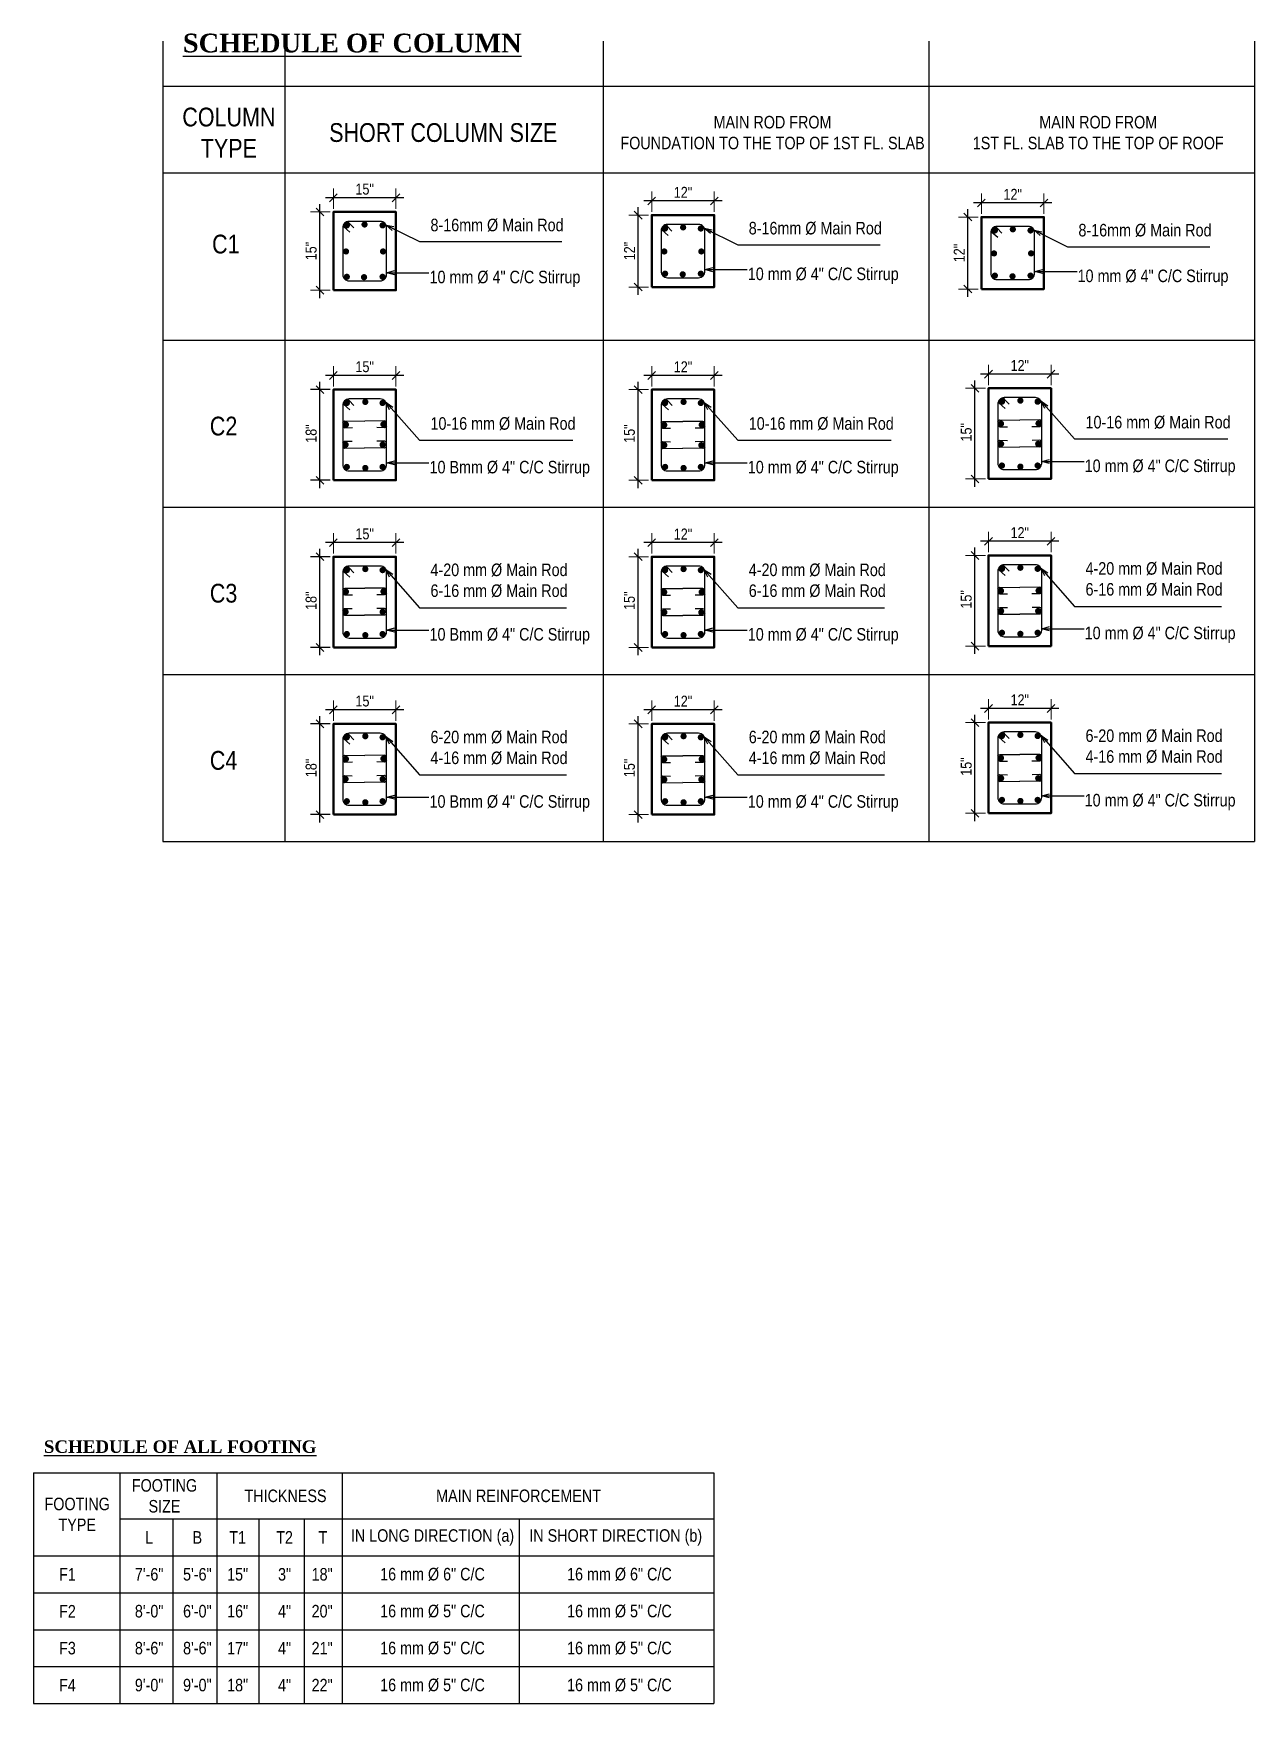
# Model space of a CAD drawing. Header units: inches. Extents: x -100787 to 3653, y -96809 to -8632.
# Drawn here: x -69169.5 to -68974.4, y -89104.1 to -88837.1 of the extents above; entities that cross this region are included whole.
import ezdxf

# ---------------------------------------------------------------- set-up
doc = ezdxf.new("R2010")
doc.units = ezdxf.units.IN
doc.header["$MEASUREMENT"] = 0
doc.header["$PDMODE"] = 99
doc.layers.add('Column', color=2, linetype='Continuous', lineweight=50)
doc.layers.add('DIM', color=7, linetype='Continuous', lineweight=15)
doc.layers.add('Rod', color=1, linetype='Continuous')
doc.layers.add('TEX', color=7, linetype='Continuous')
doc.styles.get("Standard").update_dxf_attribs({"font": 'ARIALN.TTF'})
doc.dimstyles.new('_20', dxfattribs={"dimscale": 0.25, "dimtxt": 7, "dimasz": 5, "dimexe": 6, "dimexo": 2, "dimgap": 2, "dimtad": 1, "dimdec": 1, "dimzin": 3, "dimdsep": 46, "dimlunit": 4, "dimtxsty": 'Standard', "dimblk": 'OBLIQUE', "dimcen": 0, "dimdle": 5, "dimclrt": 7, "dimazin": 0, "dimtfac": 0.0375, "dimtdec": 1, "dimtofl": 0, "dimtmove": 0, "dimatfit": 3, "dimldrblk": 'OPEN30', "dimfxl": 6, "dimtvp": 0.8, "dimtolj": 1, "dimtzin": 0, "dimlwe": -1, "dimarcsym": 0})

msp = doc.modelspace()

# ---------------------------------------------------------------- texts
at = {"layer": 'TEX'}
for s, insert, char_height, width, attachment_point in [('{\\fTimes New Roman|b1|i0|c0|p18;\\LSCHEDULE OF COLUMN}', (-69145.63, -88837.12), 3, 53.9145, 1), ('COLUMN \\PTYPE', (-69138.28, -88852.95), 3, 13.0958, 5), ('SHORT COLUMN SIZE', (-69104.02, -88852.95), 3, 57.9349, 5), ('MAIN ROD FROM\\PFOUNDATION TO THE TOP OF 1ST FL. SLAB', (-69051.4, -88852.95), 2, 57.9349, 5), ('MAIN ROD FROM\\P1ST FL. SLAB TO THE TOP OF ROOF', (-68999.35, -88852.95), 2, 57.9349, 5), ('8-16mm Ø Main Rod', (-69106.06, -88866.71), 2, 29.4189, 1), ('8-16mm Ø Main Rod', (-69055.2, -88867.21), 2, 29.4189, 1), ('8-16mm Ø Main Rod', (-69002.51, -88867.53), 2, 29.4189, 1), ('{\\H2.778x;C1}', (-69138.77, -88870.78), 1.08, 37.6489, 5), ('10 mm Ø 4" C/C Stirrup', (-69106.21, -88875.02), 2, 38.13, 1), ('10 mm Ø 4" C/C Stirrup', (-69055.35, -88874.52), 2, 38.13, 1), ('10 mm Ø 4" C/C Stirrup', (-69002.65, -88874.84), 2, 38.13, 1), ('\\P10-16 mm Ø Main Rod', (-69001.38, -88894.89), 2, 29.4189, 1), ('{\\H2.778x;C2}', (-69139.13, -88899.87), 1.08, 37.6489, 5), ('\\P10-16 mm Ø Main Rod', (-69106.06, -88895.1), 2, 29.4189, 1), ('\\P10-16 mm Ø Main Rod', (-69055.2, -88895.1), 2, 29.4189, 1), ('10 Bmm Ø 4" C/C Stirrup', (-69106.21, -88905.41), 2, 38.13, 1), ('10 mm Ø 4" C/C Stirrup', (-69055.35, -88905.41), 2, 38.13, 1), ('10 mm Ø 4" C/C Stirrup', (-69001.52, -88905.2), 2, 38.13, 1), ('4-20 mm Ø Main Rod\\P6-16 mm Ø Main Rod', (-69106.06, -88921.83), 2, 29.4189, 1), ('4-20 mm Ø Main Rod\\P6-16 mm Ø Main Rod', (-69055.2, -88921.83), 2, 29.4189, 1), ('4-20 mm Ø Main Rod\\P6-16 mm Ø Main Rod', (-69001.38, -88921.61), 2, 29.4189, 1), ('{\\H2.778x;C3}', (-69139.13, -88926.59), 1.08, 37.6489, 5), ('10 Bmm Ø 4" C/C Stirrup', (-69106.21, -88932.14), 2, 38.13, 1), ('10 mm Ø 4" C/C Stirrup', (-69055.35, -88932.14), 2, 38.13, 1), ('10 mm Ø 4" C/C Stirrup', (-69001.52, -88931.92), 2, 38.13, 1), ('6-20 mm Ø Main Rod\\P4-16 mm Ø Main Rod', (-69106.06, -88948.55), 2, 29.4189, 1), ('6-20 mm Ø Main Rod\\P4-16 mm Ø Main Rod', (-69055.2, -88948.55), 2, 29.4189, 1), ('6-20 mm Ø Main Rod\\P4-16 mm Ø Main Rod', (-69001.38, -88948.34), 2, 29.4189, 1), ('{\\H2.778x;C4}', (-69139.13, -88953.31), 1.08, 37.6489, 5), ('10 Bmm Ø 4" C/C Stirrup', (-69106.21, -88958.86), 2, 38.13, 1), ('10 mm Ø 4" C/C Stirrup', (-69055.35, -88958.86), 2, 38.13, 1), ('10 mm Ø 4" C/C Stirrup', (-69001.52, -88958.65), 2, 38.13, 1), ('{\\fTimes New Roman|b1|i0|c0|p18;\\LSCHEDULE OF ALL FOOTING}', (-69167.84, -89061.99), 2, 72.7601, 1), ('FOOTING \\PSIZE', (-69148.57, -89070.87), 2, 30.8734, 5), ('FOOTING \\PTYPE', (-69162.52, -89073.82), 2, 23.5306, 5), ('THICKNESS', (-69129.23, -89070.87), 2, 44.5141, 5), ('MAIN REINFORCEMENT', (-69091.99, -89070.87), 2, 69.837, 5), ('{\\H1.8519x;L}', (-69151.02, -89077.5), 1.08, 19.2044, 5), ('{\\H1.8519x;B}', (-69143.32, -89077.5), 1.08, 14.7994, 5), ('{\\H1.8519x;T1}', (-69136.88, -89077.5), 1.08, 17.6373, 5), ('T2', (-69129.38, -89077.5), 2, 20.4277, 5), ('T', (-69123.26, -89077.5), 2, 18.9093, 5), ('IN LONG DIRECTION (a)', (-69105.74, -89077.5), 2, 38.6634, 5), ('IN SHORT DIRECTION (b)', (-69076.46, -89077.5), 2, 36.4246, 5), ('{\\H1.8519x;F1}', (-69164.08, -89083.41), 1.08, 26.6392, 5), ('{\\H1.852x;7\'-6"}', (-69151.02, -89083.41), 1.08, 19.2044, 5), ('{\\H1.852x;5\'-6"}', (-69143.32, -89083.41), 1.08, 14.7994, 5), ('{\\H1.852x;15"}', (-69136.88, -89083.41), 1.08, 17.6373, 5), ('{\\H1.852x;3"}', (-69129.38, -89083.41), 1.08, 20.4277, 5), ('{\\H1.852x;18"}', (-69123.38, -89083.41), 1.08, 18.9093, 5), ('16 mm %%C 6" C/C', (-69105.74, -89083.41), 2, 38.6634, 5), ('16 mm %%C 6" C/C', (-69075.87, -89083.41), 2, 37.5933, 5), ('{\\H1.852x;F2}', (-69164.08, -89089.31), 1.08, 26.6392, 5), ('{\\H1.852x;8\'-0"}', (-69151.02, -89089.31), 1.08, 19.2044, 5), ('{\\H1.852x;6\'-0"}', (-69143.32, -89089.31), 1.08, 14.7994, 5), ('{\\H1.852x;16"}', (-69136.88, -89089.31), 1.08, 17.6373, 5), ('{\\H1.852x;4"}', (-69129.38, -89089.31), 1.08, 20.4277, 5), ('{\\H1.852x;20"}', (-69123.38, -89089.31), 1.08, 18.9093, 5), ('16 mm %%C 5" C/C', (-69105.74, -89089.31), 2, 38.6634, 5), ('16 mm %%C 5" C/C', (-69075.87, -89089.31), 2, 37.5933, 5), ('{\\H1.852x;F3}', (-69164.08, -89095.21), 1.08, 26.6392, 5), ('{\\H1.852x;8\'-6"}', (-69151.02, -89095.21), 1.08, 19.2044, 5), ('{\\H1.852x;8\'-6"}', (-69143.32, -89095.21), 1.08, 14.7994, 5), ('{\\H1.852x;17"}', (-69136.88, -89095.21), 1.08, 17.6373, 5), ('{\\H1.852x;4"}', (-69129.38, -89095.21), 1.08, 20.4277, 5), ('{\\H1.852x;21"}', (-69123.38, -89095.21), 1.08, 18.9093, 5), ('16 mm %%C 5" C/C', (-69105.74, -89095.21), 2, 38.6634, 5), ('16 mm %%C 5" C/C', (-69075.87, -89095.21), 2, 37.5933, 5), ('{\\H1.852x;F4}', (-69164.08, -89101.12), 1.08, 26.6392, 5), ('{\\H1.852x;9\'-0"}', (-69151.02, -89101.12), 1.08, 19.2044, 5), ('{\\H1.852x;9\'-0"}', (-69143.32, -89101.12), 1.08, 14.7994, 5), ('{\\H1.852x;18"}', (-69136.88, -89101.12), 1.08, 17.6373, 5), ('{\\H1.852x;4"}', (-69129.38, -89101.12), 1.08, 20.4277, 5), ('{\\H1.852x;22"}', (-69123.38, -89101.12), 1.08, 18.9093, 5), ('16 mm %%C 5" C/C', (-69105.74, -89101.12), 2, 38.6634, 5), ('16 mm %%C 5" C/C', (-69075.87, -89101.12), 2, 37.5933, 5)]:
    msp.add_mtext(s, dxfattribs=dict(at, insert=insert, char_height=char_height, width=width, attachment_point=attachment_point))

# ---------------------------------------------------------------- blocks, each defined once
blk = doc.blocks.new('_Oblique')
at = {"color": 0, "linetype": 'ByBlock', "lineweight": -2}
blk.add_line((-0.5, -0.5), (0.5, 0.5), dxfattribs=at)
blk = doc.blocks.new('*D564')
at = {"layer": 'Defpoints', "color": 0}
for p in [(-69123.73, -88865.63), (-69121.58, -88865.63), (-69121.58, -88878.13)]:
    blk.add_point(p, dxfattribs=at)
at = {"layer": 'DIM', "color": 0}
for p, q in [((-69122.08, -88865.63), (-69125.23, -88865.63)), ((-69122.08, -88878.13), (-69125.23, -88878.13))]:
    blk.add_line(p, q, dxfattribs=at)
at = {"layer": 'DIM', "color": 0, "lineweight": -2}
blk.add_line((-69123.73, -88879.38), (-69123.73, -88864.38), dxfattribs=at)
at = {"layer": 'DIM', "color": 0, "lineweight": -2, "xscale": 1.25, "yscale": 1.25, "zscale": 1.25}
for p, rotation in [((-69123.73, -88865.63), 90), ((-69123.73, -88878.13), 270)]:
    blk.add_blockref('_Oblique', p, dxfattribs=dict(at, rotation=rotation))
at = {"layer": 'DIM', "color": 7, "insert": (-69125.13, -88871.88), "char_height": 1.75, "attachment_point": 5, "rotation": 90}
blk.add_mtext('\\A1;15"', dxfattribs=at)
blk = doc.blocks.new('_Open30')
at = {"color": 0, "linetype": 'ByBlock', "lineweight": -2}
for p, q in [((-1, 0.27), (0, 0)), ((0, 0), (-1, -0.27)), ((0, 0), (-1, 0))]:
    blk.add_line(p, q, dxfattribs=at)
blk = doc.blocks.new('*D576')
at = {"layer": 'Defpoints', "color": 0}
for p in [(-69121.58, -88863.37), (-69121.58, -88865.63), (-69111.58, -88865.63)]:
    blk.add_point(p, dxfattribs=at)
at = {"layer": 'DIM', "color": 0, "lineweight": -2}
blk.add_line((-69110.33, -88863.37), (-69122.83, -88863.37), dxfattribs=at)
at = {"layer": 'DIM', "color": 0}
for p, q in [((-69121.58, -88865.13), (-69121.58, -88861.87)), ((-69111.58, -88865.13), (-69111.58, -88861.87))]:
    blk.add_line(p, q, dxfattribs=at)
at = {"layer": 'DIM', "color": 0, "lineweight": -2, "xscale": 1.25, "yscale": 1.25, "zscale": 1.25, "rotation": 180}
blk.add_blockref('_Oblique', (-69121.58, -88863.37), dxfattribs=at)
at = {"layer": 'DIM', "color": 0, "lineweight": -2, "xscale": 1.25, "yscale": 1.25, "zscale": 1.25}
blk.add_blockref('_Oblique', (-69111.58, -88863.37), dxfattribs=at)
at = {"layer": 'DIM', "color": 7, "insert": (-69116.58, -88861.98), "char_height": 1.75, "attachment_point": 5}
blk.add_mtext('\\A1;15"', dxfattribs=at)
blk = doc.blocks.new('*D565')
at = {"layer": 'Defpoints', "color": 0}
for p in [(-69072.87, -88866.13), (-69070.71, -88866.13), (-69070.71, -88877.63)]:
    blk.add_point(p, dxfattribs=at)
at = {"layer": 'DIM', "color": 0}
for p, q in [((-69071.21, -88866.13), (-69074.37, -88866.13)), ((-69071.21, -88877.63), (-69074.37, -88877.63))]:
    blk.add_line(p, q, dxfattribs=at)
at = {"layer": 'DIM', "color": 0, "lineweight": -2}
blk.add_line((-69072.87, -88878.88), (-69072.87, -88864.88), dxfattribs=at)
at = {"layer": 'DIM', "color": 0, "lineweight": -2, "xscale": 1.25, "yscale": 1.25, "zscale": 1.25}
for p, rotation in [((-69072.87, -88866.13), 90), ((-69072.87, -88877.63), 270)]:
    blk.add_blockref('_Oblique', p, dxfattribs=dict(at, rotation=rotation))
at = {"layer": 'DIM', "color": 7, "insert": (-69074.25, -88871.88), "char_height": 1.75, "attachment_point": 5, "rotation": 90}
blk.add_mtext('\\A1;12"', dxfattribs=at)
blk = doc.blocks.new('*D577')
at = {"layer": 'Defpoints', "color": 0}
for p in [(-69070.71, -88863.87), (-69070.71, -88866.13), (-69060.71, -88866.13)]:
    blk.add_point(p, dxfattribs=at)
at = {"layer": 'DIM', "color": 0}
for p, q in [((-69070.71, -88865.63), (-69070.71, -88862.37)), ((-69060.71, -88865.63), (-69060.71, -88862.37))]:
    blk.add_line(p, q, dxfattribs=at)
at = {"layer": 'DIM', "color": 0, "lineweight": -2}
blk.add_line((-69059.46, -88863.87), (-69071.96, -88863.87), dxfattribs=at)
at = {"layer": 'DIM', "color": 0, "lineweight": -2, "xscale": 1.25, "yscale": 1.25, "zscale": 1.25, "rotation": 180}
blk.add_blockref('_Oblique', (-69070.71, -88863.87), dxfattribs=at)
at = {"layer": 'DIM', "color": 0, "lineweight": -2, "xscale": 1.25, "yscale": 1.25, "zscale": 1.25}
blk.add_blockref('_Oblique', (-69060.71, -88863.87), dxfattribs=at)
at = {"layer": 'DIM', "color": 7, "insert": (-69065.71, -88862.49), "char_height": 1.75, "attachment_point": 5}
blk.add_mtext('\\A1;12"', dxfattribs=at)
blk = doc.blocks.new('*D566')
at = {"layer": 'Defpoints', "color": 0}
for p in [(-69020.18, -88866.44), (-69018.02, -88866.44), (-69018.02, -88877.94)]:
    blk.add_point(p, dxfattribs=at)
at = {"layer": 'DIM', "color": 0, "lineweight": -2}
blk.add_line((-69020.18, -88879.19), (-69020.18, -88865.19), dxfattribs=at)
at = {"layer": 'DIM', "color": 0}
for p, q in [((-69018.52, -88866.44), (-69021.68, -88866.44)), ((-69018.52, -88877.94), (-69021.68, -88877.94))]:
    blk.add_line(p, q, dxfattribs=at)
at = {"layer": 'DIM', "color": 0, "lineweight": -2, "xscale": 1.25, "yscale": 1.25, "zscale": 1.25}
for p, rotation in [((-69020.18, -88866.44), 90), ((-69020.18, -88877.94), 270)]:
    blk.add_blockref('_Oblique', p, dxfattribs=dict(at, rotation=rotation))
at = {"layer": 'DIM', "color": 7, "insert": (-69021.56, -88872.19), "char_height": 1.75, "attachment_point": 5, "rotation": 90}
blk.add_mtext('\\A1;12"', dxfattribs=at)
blk = doc.blocks.new('*D578')
at = {"layer": 'Defpoints', "color": 0}
for p in [(-69018.02, -88864.18), (-69018.02, -88866.44), (-69008.02, -88866.44)]:
    blk.add_point(p, dxfattribs=at)
at = {"layer": 'DIM', "color": 0}
for p, q in [((-69018.02, -88865.94), (-69018.02, -88862.68)), ((-69008.02, -88865.94), (-69008.02, -88862.68))]:
    blk.add_line(p, q, dxfattribs=at)
at = {"layer": 'DIM', "color": 0, "lineweight": -2}
blk.add_line((-69006.77, -88864.18), (-69019.27, -88864.18), dxfattribs=at)
at = {"layer": 'DIM', "color": 0, "lineweight": -2, "xscale": 1.25, "yscale": 1.25, "zscale": 1.25, "rotation": 180}
blk.add_blockref('_Oblique', (-69018.02, -88864.18), dxfattribs=at)
at = {"layer": 'DIM', "color": 0, "lineweight": -2, "xscale": 1.25, "yscale": 1.25, "zscale": 1.25}
blk.add_blockref('_Oblique', (-69008.02, -88864.18), dxfattribs=at)
at = {"layer": 'DIM', "color": 7, "insert": (-69013.02, -88862.81), "char_height": 1.75, "attachment_point": 5}
blk.add_mtext('\\A1;12"', dxfattribs=at)
blk = doc.blocks.new('*D567')
at = {"layer": 'Defpoints', "color": 0}
for p in [(-69072.87, -88894.02), (-69070.71, -88894.02), (-69070.71, -88908.52)]:
    blk.add_point(p, dxfattribs=at)
at = {"layer": 'DIM', "color": 0, "lineweight": -2}
blk.add_line((-69072.87, -88909.77), (-69072.87, -88892.77), dxfattribs=at)
at = {"layer": 'DIM', "color": 0}
for p, q in [((-69071.21, -88894.02), (-69074.37, -88894.02)), ((-69071.21, -88908.52), (-69074.37, -88908.52))]:
    blk.add_line(p, q, dxfattribs=at)
at = {"layer": 'DIM', "color": 0, "lineweight": -2, "xscale": 1.25, "yscale": 1.25, "zscale": 1.25}
for p, rotation in [((-69072.87, -88894.02), 90), ((-69072.87, -88908.52), 270)]:
    blk.add_blockref('_Oblique', p, dxfattribs=dict(at, rotation=rotation))
at = {"layer": 'DIM', "color": 7, "insert": (-69074.27, -88901.05), "char_height": 1.75, "attachment_point": 5, "rotation": 90}
blk.add_mtext('\\A1;15"', dxfattribs=at)
blk = doc.blocks.new('*D579')
at = {"layer": 'Defpoints', "color": 0}
for p in [(-69070.71, -88891.76), (-69070.71, -88894.02), (-69060.71, -88894.02)]:
    blk.add_point(p, dxfattribs=at)
at = {"layer": 'DIM', "color": 0}
for p, q in [((-69070.71, -88893.52), (-69070.71, -88890.26)), ((-69060.71, -88893.52), (-69060.71, -88890.26))]:
    blk.add_line(p, q, dxfattribs=at)
at = {"layer": 'DIM', "color": 0, "lineweight": -2}
blk.add_line((-69059.46, -88891.76), (-69071.96, -88891.76), dxfattribs=at)
at = {"layer": 'DIM', "color": 0, "lineweight": -2, "xscale": 1.25, "yscale": 1.25, "zscale": 1.25, "rotation": 180}
blk.add_blockref('_Oblique', (-69070.71, -88891.76), dxfattribs=at)
at = {"layer": 'DIM', "color": 0, "lineweight": -2, "xscale": 1.25, "yscale": 1.25, "zscale": 1.25}
blk.add_blockref('_Oblique', (-69060.71, -88891.76), dxfattribs=at)
at = {"layer": 'DIM', "color": 7, "insert": (-69065.71, -88890.38), "char_height": 1.75, "attachment_point": 5}
blk.add_mtext('\\A1;12"', dxfattribs=at)
blk = doc.blocks.new('*D568')
at = {"layer": 'Defpoints', "color": 0}
for p in [(-69123.73, -88894.02), (-69121.58, -88894.02), (-69121.58, -88908.52)]:
    blk.add_point(p, dxfattribs=at)
at = {"layer": 'TEX', "color": 0, "lineweight": -2}
blk.add_line((-69123.73, -88909.77), (-69123.73, -88892.77), dxfattribs=at)
at = {"layer": 'TEX', "color": 0}
for p, q in [((-69122.08, -88894.02), (-69125.23, -88894.02)), ((-69122.08, -88908.52), (-69125.23, -88908.52))]:
    blk.add_line(p, q, dxfattribs=at)
at = {"layer": 'TEX', "color": 0, "lineweight": -2, "xscale": 1.25, "yscale": 1.25, "zscale": 1.25}
for p, rotation in [((-69123.73, -88894.02), 90), ((-69123.73, -88908.52), 270)]:
    blk.add_blockref('_Oblique', p, dxfattribs=dict(at, rotation=rotation))
at = {"layer": 'TEX', "color": 7, "insert": (-69125.13, -88901.05), "char_height": 1.75, "attachment_point": 5, "rotation": 90}
blk.add_mtext('\\A1;18"', dxfattribs=at)
blk = doc.blocks.new('*D580')
at = {"layer": 'Defpoints', "color": 0}
for p in [(-69121.58, -88891.76), (-69121.58, -88894.02), (-69111.58, -88894.02)]:
    blk.add_point(p, dxfattribs=at)
at = {"layer": 'DIM', "color": 0}
for p, q in [((-69121.58, -88893.52), (-69121.58, -88890.26)), ((-69111.58, -88893.52), (-69111.58, -88890.26))]:
    blk.add_line(p, q, dxfattribs=at)
at = {"layer": 'DIM', "color": 0, "lineweight": -2}
blk.add_line((-69110.33, -88891.76), (-69122.83, -88891.76), dxfattribs=at)
at = {"layer": 'DIM', "color": 0, "lineweight": -2, "xscale": 1.25, "yscale": 1.25, "zscale": 1.25, "rotation": 180}
blk.add_blockref('_Oblique', (-69121.58, -88891.76), dxfattribs=at)
at = {"layer": 'DIM', "color": 0, "lineweight": -2, "xscale": 1.25, "yscale": 1.25, "zscale": 1.25}
blk.add_blockref('_Oblique', (-69111.58, -88891.76), dxfattribs=at)
at = {"layer": 'DIM', "color": 7, "insert": (-69116.58, -88890.37), "char_height": 1.75, "attachment_point": 5}
blk.add_mtext('\\A1;15"', dxfattribs=at)
blk = doc.blocks.new('*D569')
at = {"layer": 'Defpoints', "color": 0}
for p in [(-69019.05, -88893.81), (-69016.89, -88893.81), (-69016.89, -88908.31)]:
    blk.add_point(p, dxfattribs=at)
at = {"layer": 'DIM', "color": 0, "lineweight": -2}
blk.add_line((-69019.05, -88909.56), (-69019.05, -88892.56), dxfattribs=at)
at = {"layer": 'DIM', "color": 0}
for p, q in [((-69017.39, -88893.81), (-69020.55, -88893.81)), ((-69017.39, -88908.31), (-69020.55, -88908.31))]:
    blk.add_line(p, q, dxfattribs=at)
at = {"layer": 'DIM', "color": 0, "lineweight": -2, "xscale": 1.25, "yscale": 1.25, "zscale": 1.25}
for p, rotation in [((-69019.05, -88893.81), 90), ((-69019.05, -88908.31), 270)]:
    blk.add_blockref('_Oblique', p, dxfattribs=dict(at, rotation=rotation))
at = {"layer": 'DIM', "color": 7, "insert": (-69020.44, -88900.84), "char_height": 1.75, "attachment_point": 5, "rotation": 90}
blk.add_mtext('\\A1;15"', dxfattribs=at)
blk = doc.blocks.new('*D581')
at = {"layer": 'Defpoints', "color": 0}
for p in [(-69016.89, -88891.55), (-69016.89, -88893.81), (-69006.89, -88893.81)]:
    blk.add_point(p, dxfattribs=at)
at = {"layer": 'DIM', "color": 0}
for p, q in [((-69016.89, -88893.31), (-69016.89, -88890.05)), ((-69006.89, -88893.31), (-69006.89, -88890.05))]:
    blk.add_line(p, q, dxfattribs=at)
at = {"layer": 'DIM', "color": 0, "lineweight": -2}
blk.add_line((-69005.64, -88891.55), (-69018.14, -88891.55), dxfattribs=at)
at = {"layer": 'DIM', "color": 0, "lineweight": -2, "xscale": 1.25, "yscale": 1.25, "zscale": 1.25, "rotation": 180}
blk.add_blockref('_Oblique', (-69016.89, -88891.55), dxfattribs=at)
at = {"layer": 'DIM', "color": 0, "lineweight": -2, "xscale": 1.25, "yscale": 1.25, "zscale": 1.25}
blk.add_blockref('_Oblique', (-69006.89, -88891.55), dxfattribs=at)
at = {"layer": 'DIM', "color": 7, "insert": (-69011.89, -88890.17), "char_height": 1.75, "attachment_point": 5}
blk.add_mtext('\\A1;12"', dxfattribs=at)
blk = doc.blocks.new('*D570')
at = {"layer": 'Defpoints', "color": 0}
for p in [(-69072.87, -88920.74), (-69070.71, -88920.74), (-69070.71, -88935.24)]:
    blk.add_point(p, dxfattribs=at)
at = {"layer": 'DIM', "color": 0, "lineweight": -2}
blk.add_line((-69072.87, -88936.49), (-69072.87, -88919.49), dxfattribs=at)
at = {"layer": 'DIM', "color": 0}
for p, q in [((-69071.21, -88920.74), (-69074.37, -88920.74)), ((-69071.21, -88935.24), (-69074.37, -88935.24))]:
    blk.add_line(p, q, dxfattribs=at)
at = {"layer": 'DIM', "color": 0, "lineweight": -2, "xscale": 1.25, "yscale": 1.25, "zscale": 1.25}
for p, rotation in [((-69072.87, -88920.74), 90), ((-69072.87, -88935.24), 270)]:
    blk.add_blockref('_Oblique', p, dxfattribs=dict(at, rotation=rotation))
at = {"layer": 'DIM', "color": 7, "insert": (-69074.27, -88927.77), "char_height": 1.75, "attachment_point": 5, "rotation": 90}
blk.add_mtext('\\A1;15"', dxfattribs=at)
blk = doc.blocks.new('*D582')
at = {"layer": 'Defpoints', "color": 0}
for p in [(-69070.71, -88918.48), (-69070.71, -88920.74), (-69060.71, -88920.74)]:
    blk.add_point(p, dxfattribs=at)
at = {"layer": 'DIM', "color": 0, "lineweight": -2}
blk.add_line((-69059.46, -88918.48), (-69071.96, -88918.48), dxfattribs=at)
at = {"layer": 'DIM', "color": 0}
for p, q in [((-69070.71, -88920.24), (-69070.71, -88916.98)), ((-69060.71, -88920.24), (-69060.71, -88916.98))]:
    blk.add_line(p, q, dxfattribs=at)
at = {"layer": 'DIM', "color": 0, "lineweight": -2, "xscale": 1.25, "yscale": 1.25, "zscale": 1.25, "rotation": 180}
blk.add_blockref('_Oblique', (-69070.71, -88918.48), dxfattribs=at)
at = {"layer": 'DIM', "color": 0, "lineweight": -2, "xscale": 1.25, "yscale": 1.25, "zscale": 1.25}
blk.add_blockref('_Oblique', (-69060.71, -88918.48), dxfattribs=at)
at = {"layer": 'DIM', "color": 7, "insert": (-69065.71, -88917.11), "char_height": 1.75, "attachment_point": 5}
blk.add_mtext('\\A1;12"', dxfattribs=at)
blk = doc.blocks.new('*D571')
at = {"layer": 'Defpoints', "color": 0}
for p in [(-69123.73, -88920.74), (-69121.58, -88920.74), (-69121.58, -88935.24)]:
    blk.add_point(p, dxfattribs=at)
at = {"layer": 'TEX', "color": 0, "lineweight": -2}
blk.add_line((-69123.73, -88936.49), (-69123.73, -88919.49), dxfattribs=at)
at = {"layer": 'TEX', "color": 0}
for p, q in [((-69122.08, -88920.74), (-69125.23, -88920.74)), ((-69122.08, -88935.24), (-69125.23, -88935.24))]:
    blk.add_line(p, q, dxfattribs=at)
at = {"layer": 'TEX', "color": 0, "lineweight": -2, "xscale": 1.25, "yscale": 1.25, "zscale": 1.25}
for p, rotation in [((-69123.73, -88920.74), 90), ((-69123.73, -88935.24), 270)]:
    blk.add_blockref('_Oblique', p, dxfattribs=dict(at, rotation=rotation))
at = {"layer": 'TEX', "color": 7, "insert": (-69125.13, -88927.77), "char_height": 1.75, "attachment_point": 5, "rotation": 90}
blk.add_mtext('\\A1;18"', dxfattribs=at)
blk = doc.blocks.new('*D583')
at = {"layer": 'Defpoints', "color": 0}
for p in [(-69121.58, -88918.48), (-69121.58, -88920.74), (-69111.58, -88920.74)]:
    blk.add_point(p, dxfattribs=at)
at = {"layer": 'DIM', "color": 0, "lineweight": -2}
blk.add_line((-69110.33, -88918.48), (-69122.83, -88918.48), dxfattribs=at)
at = {"layer": 'DIM', "color": 0}
for p, q in [((-69121.58, -88920.24), (-69121.58, -88916.98)), ((-69111.58, -88920.24), (-69111.58, -88916.98))]:
    blk.add_line(p, q, dxfattribs=at)
at = {"layer": 'DIM', "color": 0, "lineweight": -2, "xscale": 1.25, "yscale": 1.25, "zscale": 1.25, "rotation": 180}
blk.add_blockref('_Oblique', (-69121.58, -88918.48), dxfattribs=at)
at = {"layer": 'DIM', "color": 0, "lineweight": -2, "xscale": 1.25, "yscale": 1.25, "zscale": 1.25}
blk.add_blockref('_Oblique', (-69111.58, -88918.48), dxfattribs=at)
at = {"layer": 'DIM', "color": 7, "insert": (-69116.58, -88917.09), "char_height": 1.75, "attachment_point": 5}
blk.add_mtext('\\A1;15"', dxfattribs=at)
blk = doc.blocks.new('*D572')
at = {"layer": 'Defpoints', "color": 0}
for p in [(-69019.05, -88920.53), (-69016.89, -88920.53), (-69016.89, -88935.03)]:
    blk.add_point(p, dxfattribs=at)
at = {"layer": 'DIM', "color": 0, "lineweight": -2}
blk.add_line((-69019.05, -88936.28), (-69019.05, -88919.28), dxfattribs=at)
at = {"layer": 'DIM', "color": 0}
for p, q in [((-69017.39, -88920.53), (-69020.55, -88920.53)), ((-69017.39, -88935.03), (-69020.55, -88935.03))]:
    blk.add_line(p, q, dxfattribs=at)
at = {"layer": 'DIM', "color": 0, "lineweight": -2, "xscale": 1.25, "yscale": 1.25, "zscale": 1.25}
for p, rotation in [((-69019.05, -88920.53), 90), ((-69019.05, -88935.03), 270)]:
    blk.add_blockref('_Oblique', p, dxfattribs=dict(at, rotation=rotation))
at = {"layer": 'DIM', "color": 7, "insert": (-69020.44, -88927.56), "char_height": 1.75, "attachment_point": 5, "rotation": 90}
blk.add_mtext('\\A1;15"', dxfattribs=at)
blk = doc.blocks.new('*D584')
at = {"layer": 'Defpoints', "color": 0}
for p in [(-69016.89, -88918.27), (-69016.89, -88920.53), (-69006.89, -88920.53)]:
    blk.add_point(p, dxfattribs=at)
at = {"layer": 'DIM', "color": 0}
for p, q in [((-69016.89, -88920.03), (-69016.89, -88916.77)), ((-69006.89, -88920.03), (-69006.89, -88916.77))]:
    blk.add_line(p, q, dxfattribs=at)
at = {"layer": 'DIM', "color": 0, "lineweight": -2}
blk.add_line((-69005.64, -88918.27), (-69018.14, -88918.27), dxfattribs=at)
at = {"layer": 'DIM', "color": 0, "lineweight": -2, "xscale": 1.25, "yscale": 1.25, "zscale": 1.25, "rotation": 180}
blk.add_blockref('_Oblique', (-69016.89, -88918.27), dxfattribs=at)
at = {"layer": 'DIM', "color": 0, "lineweight": -2, "xscale": 1.25, "yscale": 1.25, "zscale": 1.25}
blk.add_blockref('_Oblique', (-69006.89, -88918.27), dxfattribs=at)
at = {"layer": 'DIM', "color": 7, "insert": (-69011.89, -88916.89), "char_height": 1.75, "attachment_point": 5}
blk.add_mtext('\\A1;12"', dxfattribs=at)
blk = doc.blocks.new('*D573')
at = {"layer": 'Defpoints', "color": 0}
for p in [(-69072.87, -88947.46), (-69070.71, -88947.46), (-69070.71, -88961.96)]:
    blk.add_point(p, dxfattribs=at)
at = {"layer": 'DIM', "color": 0, "lineweight": -2}
blk.add_line((-69072.87, -88963.21), (-69072.87, -88946.21), dxfattribs=at)
at = {"layer": 'DIM', "color": 0}
for p, q in [((-69071.21, -88947.46), (-69074.37, -88947.46)), ((-69071.21, -88961.96), (-69074.37, -88961.96))]:
    blk.add_line(p, q, dxfattribs=at)
at = {"layer": 'DIM', "color": 0, "lineweight": -2, "xscale": 1.25, "yscale": 1.25, "zscale": 1.25}
for p, rotation in [((-69072.87, -88947.46), 90), ((-69072.87, -88961.96), 270)]:
    blk.add_blockref('_Oblique', p, dxfattribs=dict(at, rotation=rotation))
at = {"layer": 'DIM', "color": 7, "insert": (-69074.27, -88954.5), "char_height": 1.75, "attachment_point": 5, "rotation": 90}
blk.add_mtext('\\A1;15"', dxfattribs=at)
blk = doc.blocks.new('*D585')
at = {"layer": 'Defpoints', "color": 0}
for p in [(-69070.71, -88945.21), (-69070.71, -88947.46), (-69060.71, -88947.46)]:
    blk.add_point(p, dxfattribs=at)
at = {"layer": 'DIM', "color": 0, "lineweight": -2}
blk.add_line((-69059.46, -88945.21), (-69071.96, -88945.21), dxfattribs=at)
at = {"layer": 'DIM', "color": 0}
for p, q in [((-69070.71, -88946.96), (-69070.71, -88943.71)), ((-69060.71, -88946.96), (-69060.71, -88943.71))]:
    blk.add_line(p, q, dxfattribs=at)
at = {"layer": 'DIM', "color": 0, "lineweight": -2, "xscale": 1.25, "yscale": 1.25, "zscale": 1.25, "rotation": 180}
blk.add_blockref('_Oblique', (-69070.71, -88945.21), dxfattribs=at)
at = {"layer": 'DIM', "color": 0, "lineweight": -2, "xscale": 1.25, "yscale": 1.25, "zscale": 1.25}
blk.add_blockref('_Oblique', (-69060.71, -88945.21), dxfattribs=at)
at = {"layer": 'DIM', "color": 7, "insert": (-69065.71, -88943.83), "char_height": 1.75, "attachment_point": 5}
blk.add_mtext('\\A1;12"', dxfattribs=at)
blk = doc.blocks.new('*D574')
at = {"layer": 'Defpoints', "color": 0}
for p in [(-69123.73, -88947.46), (-69121.58, -88947.46), (-69121.58, -88961.96)]:
    blk.add_point(p, dxfattribs=at)
at = {"layer": 'TEX', "color": 0, "lineweight": -2}
blk.add_line((-69123.73, -88963.21), (-69123.73, -88946.21), dxfattribs=at)
at = {"layer": 'TEX', "color": 0}
for p, q in [((-69122.08, -88947.46), (-69125.23, -88947.46)), ((-69122.08, -88961.96), (-69125.23, -88961.96))]:
    blk.add_line(p, q, dxfattribs=at)
at = {"layer": 'TEX', "color": 0, "lineweight": -2, "xscale": 1.25, "yscale": 1.25, "zscale": 1.25}
for p, rotation in [((-69123.73, -88947.46), 90), ((-69123.73, -88961.96), 270)]:
    blk.add_blockref('_Oblique', p, dxfattribs=dict(at, rotation=rotation))
at = {"layer": 'TEX', "color": 7, "insert": (-69125.13, -88954.5), "char_height": 1.75, "attachment_point": 5, "rotation": 90}
blk.add_mtext('\\A1;18"', dxfattribs=at)
blk = doc.blocks.new('*D586')
at = {"layer": 'Defpoints', "color": 0}
for p in [(-69121.58, -88945.21), (-69121.58, -88947.46), (-69111.58, -88947.46)]:
    blk.add_point(p, dxfattribs=at)
at = {"layer": 'DIM', "color": 0, "lineweight": -2}
blk.add_line((-69110.33, -88945.21), (-69122.83, -88945.21), dxfattribs=at)
at = {"layer": 'DIM', "color": 0}
for p, q in [((-69121.58, -88946.96), (-69121.58, -88943.71)), ((-69111.58, -88946.96), (-69111.58, -88943.71))]:
    blk.add_line(p, q, dxfattribs=at)
at = {"layer": 'DIM', "color": 0, "lineweight": -2, "xscale": 1.25, "yscale": 1.25, "zscale": 1.25, "rotation": 180}
blk.add_blockref('_Oblique', (-69121.58, -88945.21), dxfattribs=at)
at = {"layer": 'DIM', "color": 0, "lineweight": -2, "xscale": 1.25, "yscale": 1.25, "zscale": 1.25}
blk.add_blockref('_Oblique', (-69111.58, -88945.21), dxfattribs=at)
at = {"layer": 'DIM', "color": 7, "insert": (-69116.58, -88943.81), "char_height": 1.75, "attachment_point": 5}
blk.add_mtext('\\A1;15"', dxfattribs=at)
blk = doc.blocks.new('*D575')
at = {"layer": 'Defpoints', "color": 0}
for p in [(-69019.05, -88947.25), (-69016.89, -88947.25), (-69016.89, -88961.75)]:
    blk.add_point(p, dxfattribs=at)
at = {"layer": 'DIM', "color": 0, "lineweight": -2}
blk.add_line((-69019.05, -88963), (-69019.05, -88946), dxfattribs=at)
at = {"layer": 'DIM', "color": 0}
for p, q in [((-69017.39, -88947.25), (-69020.55, -88947.25)), ((-69017.39, -88961.75), (-69020.55, -88961.75))]:
    blk.add_line(p, q, dxfattribs=at)
at = {"layer": 'DIM', "color": 0, "lineweight": -2, "xscale": 1.25, "yscale": 1.25, "zscale": 1.25}
for p, rotation in [((-69019.05, -88947.25), 90), ((-69019.05, -88961.75), 270)]:
    blk.add_blockref('_Oblique', p, dxfattribs=dict(at, rotation=rotation))
at = {"layer": 'DIM', "color": 7, "insert": (-69020.44, -88954.28), "char_height": 1.75, "attachment_point": 5, "rotation": 90}
blk.add_mtext('\\A1;15"', dxfattribs=at)
blk = doc.blocks.new('*D587')
at = {"layer": 'Defpoints', "color": 0}
for p in [(-69016.89, -88944.99), (-69016.89, -88947.25), (-69006.89, -88947.25)]:
    blk.add_point(p, dxfattribs=at)
at = {"layer": 'DIM', "color": 0}
for p, q in [((-69016.89, -88946.75), (-69016.89, -88943.49)), ((-69006.89, -88946.75), (-69006.89, -88943.49))]:
    blk.add_line(p, q, dxfattribs=at)
at = {"layer": 'DIM', "color": 0, "lineweight": -2}
blk.add_line((-69005.64, -88944.99), (-69018.14, -88944.99), dxfattribs=at)
at = {"layer": 'DIM', "color": 0, "lineweight": -2, "xscale": 1.25, "yscale": 1.25, "zscale": 1.25, "rotation": 180}
blk.add_blockref('_Oblique', (-69016.89, -88944.99), dxfattribs=at)
at = {"layer": 'DIM', "color": 0, "lineweight": -2, "xscale": 1.25, "yscale": 1.25, "zscale": 1.25}
blk.add_blockref('_Oblique', (-69006.89, -88944.99), dxfattribs=at)
at = {"layer": 'DIM', "color": 7, "insert": (-69011.89, -88943.62), "char_height": 1.75, "attachment_point": 5}
blk.add_mtext('\\A1;12"', dxfattribs=at)

# ---------------------------------------------------------------- dimensions: what is measured, and where the dimension line sits
at = {"layer": 'DIM'}
for base, p1, p2, text, picture, middle in [((-69121.58, -88863.37), (-69111.58, -88865.63), (-69121.58, -88865.63), '15"', '*D576', (-69116.58, -88861.98)), ((-69070.71, -88863.87), (-69060.71, -88866.13), (-69070.71, -88866.13), '12"', '*D577', (-69065.71, -88862.49)), ((-69018.02, -88864.18), (-69008.02, -88866.44), (-69018.02, -88866.44), '12"', '*D578', (-69013.02, -88862.81)), ((-69121.58, -88891.76), (-69111.58, -88894.02), (-69121.58, -88894.02), '15"', '*D580', (-69116.58, -88890.37)), ((-69070.71, -88891.76), (-69060.71, -88894.02), (-69070.71, -88894.02), '12"', '*D579', (-69065.71, -88890.38)), ((-69016.89, -88891.55), (-69006.89, -88893.81), (-69016.89, -88893.81), '12"', '*D581', (-69011.89, -88890.17)), ((-69121.58, -88918.48), (-69111.58, -88920.74), (-69121.58, -88920.74), '15"', '*D583', (-69116.58, -88917.09)), ((-69070.71, -88918.48), (-69060.71, -88920.74), (-69070.71, -88920.74), '12"', '*D582', (-69065.71, -88917.11)), ((-69016.89, -88918.27), (-69006.89, -88920.53), (-69016.89, -88920.53), '12"', '*D584', (-69011.89, -88916.89)), ((-69121.58, -88945.21), (-69111.58, -88947.46), (-69121.58, -88947.46), '15"', '*D586', (-69116.58, -88943.81)), ((-69070.71, -88945.21), (-69060.71, -88947.46), (-69070.71, -88947.46), '12"', '*D585', (-69065.71, -88943.83)), ((-69016.89, -88944.99), (-69006.89, -88947.25), (-69016.89, -88947.25), '12"', '*D587', (-69011.89, -88943.62))]:
    dim = msp.add_linear_dim(base=base, p1=p1, p2=p2, text=text, dimstyle='_20', dxfattribs=at)
    dim.commit()
    dim.dimension.update_dxf_attribs({"geometry": picture, "text_midpoint": middle})
for base, p1, p2, text, picture, middle in [((-69123.73, -88865.63), (-69121.58, -88878.13), (-69121.58, -88865.63), '15"', '*D564', (-69123.73, -88871.88)), ((-69072.87, -88866.13), (-69070.71, -88877.63), (-69070.71, -88866.13), '12"', '*D565', (-69072.87, -88871.88)), ((-69020.18, -88866.44), (-69018.02, -88877.94), (-69018.02, -88866.44), '12"', '*D566', (-69020.18, -88872.19)), ((-69072.87, -88894.02), (-69070.71, -88908.52), (-69070.71, -88894.02), '15"', '*D567', (-69072.87, -88901.05)), ((-69019.05, -88893.81), (-69016.89, -88908.31), (-69016.89, -88893.81), '15"', '*D569', (-69019.05, -88900.84)), ((-69072.87, -88920.74), (-69070.71, -88935.24), (-69070.71, -88920.74), '15"', '*D570', (-69072.87, -88927.77)), ((-69019.05, -88920.53), (-69016.89, -88935.03), (-69016.89, -88920.53), '15"', '*D572', (-69019.05, -88927.56)), ((-69072.87, -88947.46), (-69070.71, -88961.96), (-69070.71, -88947.46), '15"', '*D573', (-69072.87, -88954.5)), ((-69019.05, -88947.25), (-69016.89, -88961.75), (-69016.89, -88947.25), '15"', '*D575', (-69019.05, -88954.28))]:
    dim = msp.add_linear_dim(base=base, p1=p1, p2=p2, angle=90, text=text, dimstyle='_20', dxfattribs=at)
    dim.commit()
    dim.dimension.update_dxf_attribs({"geometry": picture, "text_midpoint": middle, "dimtype": 160})
at = {"layer": 'TEX'}
for base, p1, p2, picture, middle in [((-69123.73, -88894.02), (-69121.58, -88908.52), (-69121.58, -88894.02), '*D568', (-69123.73, -88901.05)), ((-69123.73, -88920.74), (-69121.58, -88935.24), (-69121.58, -88920.74), '*D571', (-69123.73, -88927.77)), ((-69123.73, -88947.46), (-69121.58, -88961.96), (-69121.58, -88947.46), '*D574', (-69123.73, -88954.5))]:
    dim = msp.add_linear_dim(base=base, p1=p1, p2=p2, angle=90, text='18"', dimstyle='_20', dxfattribs=at)
    dim.commit()
    dim.dimension.update_dxf_attribs({"geometry": picture, "text_midpoint": middle, "dimtype": 160})

# ---------------------------------------------------------------- hatches: boundary and pattern name
at = {"layer": 'Rod'}
for points in [[(-69118.93, -88867.77, -1), (-69119.93, -88867.77, -1)], [(-69116.1, -88867.63, 1), (-69117.1, -88867.63, 1)], [(-69114.22, -88867.77, 1), (-69113.22, -88867.77, 1)], [(-69068.07, -88868.27, -1), (-69069.07, -88868.27, -1)], [(-69065.19, -88868.09, 1), (-69066.19, -88868.09, 1)], [(-69063.36, -88868.27, 1), (-69062.36, -88868.27, 1)], [(-69015.37, -88868.58, -1), (-69016.37, -88868.58, -1)], [(-69012.5, -88868.4, 1), (-69013.5, -88868.4, 1)], [(-69010.67, -88868.58, 1), (-69009.67, -88868.58, 1)], [(-69119.06, -88871.94, 1), (-69120.06, -88871.94, 1)], [(-69114.14, -88871.94, -1), (-69113.14, -88871.94, -1)], [(-69068.2, -88871.94, 1), (-69069.2, -88871.94, 1)], [(-69063.28, -88871.94, -1), (-69062.28, -88871.94, -1)], [(-69015.5, -88872.25, 1), (-69016.5, -88872.25, 1)], [(-69010.58, -88872.25, -1), (-69009.58, -88872.25, -1)], [(-69118.93, -88875.99, 1), (-69119.93, -88875.99, 1)], [(-69116.18, -88876.05, 1), (-69117.18, -88876.05, 1)], [(-69114.22, -88875.99, -1), (-69113.22, -88875.99, -1)], [(-69068.07, -88875.49, 1), (-69069.07, -88875.49, 1)], [(-69065.25, -88875.6, 1), (-69066.25, -88875.6, 1)], [(-69063.36, -88875.49, -1), (-69062.36, -88875.49, -1)], [(-69015.37, -88875.8, 1), (-69016.37, -88875.8, 1)], [(-69012.55, -88875.91, 1), (-69013.55, -88875.91, 1)], [(-69010.67, -88875.8, -1), (-69009.67, -88875.8, -1)], [(-69116.98, -88895.99, -1), (-69115.98, -88895.99, -1)], [(-69066.12, -88895.99, -1), (-69065.12, -88895.99, -1)], [(-69014.24, -88895.95, -1), (-69015.24, -88895.95, -1)], [(-69012.29, -88895.78, -1), (-69011.29, -88895.78, -1)], [(-69009.54, -88895.95, 1), (-69008.54, -88895.95, 1)], [(-69118.93, -88896.16, -1), (-69119.93, -88896.16, -1)], [(-69114.22, -88896.16, 1), (-69113.22, -88896.16, 1)], [(-69068.07, -88896.16, -1), (-69069.07, -88896.16, -1)], [(-69063.36, -88896.16, 1), (-69062.36, -88896.16, 1)], [(-69119.08, -88899.61, 1), (-69120.08, -88899.61, 1)], [(-69113.08, -88899.58, 1), (-69114.08, -88899.58, 1)], [(-69068.21, -88899.68, 1), (-69069.21, -88899.68, 1)], [(-69062.22, -88899.64, 1), (-69063.22, -88899.64, 1)], [(-69014.39, -88899.47, 1), (-69015.39, -88899.47, 1)], [(-69008.39, -88899.43, 1), (-69009.39, -88899.43, 1)], [(-69119.13, -88902.83, 1), (-69120.13, -88902.83, 1)], [(-69114.21, -88902.83, -1), (-69113.21, -88902.83, -1)], [(-69068.2, -88902.9, 1), (-69069.2, -88902.9, 1)], [(-69063.28, -88902.9, -1), (-69062.28, -88902.9, -1)], [(-69014.37, -88902.69, 1), (-69015.37, -88902.69, 1)], [(-69009.45, -88902.69, -1), (-69008.45, -88902.69, -1)], [(-69118.93, -88906.38, 1), (-69119.93, -88906.38, 1)], [(-69116.98, -88906.55, 1), (-69115.98, -88906.55, 1)], [(-69114.22, -88906.38, -1), (-69113.22, -88906.38, -1)], [(-69068.07, -88906.38, 1), (-69069.07, -88906.38, 1)], [(-69066.12, -88906.55, 1), (-69065.12, -88906.55, 1)], [(-69063.36, -88906.38, -1), (-69062.36, -88906.38, -1)], [(-69014.24, -88906.16, 1), (-69015.24, -88906.16, 1)], [(-69012.29, -88906.34, 1), (-69011.29, -88906.34, 1)], [(-69009.54, -88906.16, -1), (-69008.54, -88906.16, -1)], [(-69116.98, -88922.71, -1), (-69115.98, -88922.71, -1)], [(-69066.12, -88922.71, -1), (-69065.12, -88922.71, -1)], [(-69014.24, -88922.67, -1), (-69015.24, -88922.67, -1)], [(-69012.29, -88922.5, -1), (-69011.29, -88922.5, -1)], [(-69009.54, -88922.67, 1), (-69008.54, -88922.67, 1)], [(-69118.93, -88922.88, -1), (-69119.93, -88922.88, -1)], [(-69114.22, -88922.88, 1), (-69113.22, -88922.88, 1)], [(-69068.07, -88922.88, -1), (-69069.07, -88922.88, -1)], [(-69063.36, -88922.88, 1), (-69062.36, -88922.88, 1)], [(-69119.08, -88926.33, 1), (-69120.08, -88926.33, 1)], [(-69113.08, -88926.3, 1), (-69114.08, -88926.3, 1)], [(-69068.21, -88926.4, 1), (-69069.21, -88926.4, 1)], [(-69062.22, -88926.37, 1), (-69063.22, -88926.37, 1)], [(-69014.39, -88926.19, 1), (-69015.39, -88926.19, 1)], [(-69008.39, -88926.16, 1), (-69009.39, -88926.16, 1)], [(-69119.13, -88929.55, 1), (-69120.13, -88929.55, 1)], [(-69114.21, -88929.55, -1), (-69113.21, -88929.55, -1)], [(-69068.2, -88929.63, 1), (-69069.2, -88929.63, 1)], [(-69063.28, -88929.63, -1), (-69062.28, -88929.63, -1)], [(-69014.37, -88929.41, 1), (-69015.37, -88929.41, 1)], [(-69009.45, -88929.41, -1), (-69008.45, -88929.41, -1)], [(-69118.93, -88933.1, 1), (-69119.93, -88933.1, 1)], [(-69116.98, -88933.27, 1), (-69115.98, -88933.27, 1)], [(-69114.22, -88933.1, -1), (-69113.22, -88933.1, -1)], [(-69068.07, -88933.1, 1), (-69069.07, -88933.1, 1)], [(-69066.12, -88933.27, 1), (-69065.12, -88933.27, 1)], [(-69063.36, -88933.1, -1), (-69062.36, -88933.1, -1)], [(-69014.24, -88932.89, 1), (-69015.24, -88932.89, 1)], [(-69012.29, -88933.06, 1), (-69011.29, -88933.06, 1)], [(-69009.54, -88932.89, -1), (-69008.54, -88932.89, -1)], [(-69116.98, -88949.43, -1), (-69115.98, -88949.43, -1)], [(-69066.12, -88949.43, -1), (-69065.12, -88949.43, -1)], [(-69014.24, -88949.39, -1), (-69015.24, -88949.39, -1)], [(-69012.29, -88949.22, -1), (-69011.29, -88949.22, -1)], [(-69009.54, -88949.39, 1), (-69008.54, -88949.39, 1)], [(-69118.93, -88949.6, -1), (-69119.93, -88949.6, -1)], [(-69114.22, -88949.6, 1), (-69113.22, -88949.6, 1)], [(-69068.07, -88949.6, -1), (-69069.07, -88949.6, -1)], [(-69063.36, -88949.6, 1), (-69062.36, -88949.6, 1)], [(-69119.08, -88953.06, 1), (-69120.08, -88953.06, 1)], [(-69113.08, -88953.02, 1), (-69114.08, -88953.02, 1)], [(-69068.21, -88953.12, 1), (-69069.21, -88953.12, 1)], [(-69062.22, -88953.09, 1), (-69063.22, -88953.09, 1)], [(-69014.39, -88952.91, 1), (-69015.39, -88952.91, 1)], [(-69008.39, -88952.88, 1), (-69009.39, -88952.88, 1)], [(-69119.13, -88956.27, 1), (-69120.13, -88956.27, 1)], [(-69114.21, -88956.27, -1), (-69113.21, -88956.27, -1)], [(-69068.2, -88956.35, 1), (-69069.2, -88956.35, 1)], [(-69063.28, -88956.35, -1), (-69062.28, -88956.35, -1)], [(-69014.37, -88956.14, 1), (-69015.37, -88956.14, 1)], [(-69009.45, -88956.14, -1), (-69008.45, -88956.14, -1)], [(-69118.93, -88959.82, 1), (-69119.93, -88959.82, 1)], [(-69116.98, -88959.99, 1), (-69115.98, -88959.99, 1)], [(-69114.22, -88959.82, -1), (-69113.22, -88959.82, -1)], [(-69068.07, -88959.82, 1), (-69069.07, -88959.82, 1)], [(-69066.12, -88959.99, 1), (-69065.12, -88959.99, 1)], [(-69063.36, -88959.82, -1), (-69062.36, -88959.82, -1)], [(-69014.24, -88959.61, 1), (-69015.24, -88959.61, 1)], [(-69012.29, -88959.78, 1), (-69011.29, -88959.78, 1)], [(-69009.54, -88959.61, -1), (-69008.54, -88959.61, -1)]]:
    msp.add_hatch(color=256, dxfattribs=at).paths.add_polyline_path(points)

# ---------------------------------------------------------------- linework, layer by layer
at = {"layer": 'Column'}
for points in [[(-69121.58, -88878.13), (-69111.58, -88878.13), (-69111.58, -88865.63), (-69121.58, -88865.63)], [(-69070.71, -88877.63), (-69060.71, -88877.63), (-69060.71, -88866.13), (-69070.71, -88866.13)], [(-69018.02, -88877.94), (-69008.02, -88877.94), (-69008.02, -88866.44), (-69018.02, -88866.44)], [(-69121.58, -88908.52), (-69111.58, -88908.52), (-69111.58, -88894.02), (-69121.58, -88894.02)], [(-69070.71, -88908.52), (-69060.71, -88908.52), (-69060.71, -88894.02), (-69070.71, -88894.02)], [(-69016.89, -88908.31), (-69006.89, -88908.31), (-69006.89, -88893.81), (-69016.89, -88893.81)], [(-69121.58, -88935.24), (-69111.58, -88935.24), (-69111.58, -88920.74), (-69121.58, -88920.74)], [(-69070.71, -88935.24), (-69060.71, -88935.24), (-69060.71, -88920.74), (-69070.71, -88920.74)], [(-69016.89, -88935.03), (-69006.89, -88935.03), (-69006.89, -88920.53), (-69016.89, -88920.53)], [(-69121.58, -88961.96), (-69111.58, -88961.96), (-69111.58, -88947.46), (-69121.58, -88947.46)], [(-69070.71, -88961.96), (-69060.71, -88961.96), (-69060.71, -88947.46), (-69070.71, -88947.46)], [(-69016.89, -88961.75), (-69006.89, -88961.75), (-69006.89, -88947.25), (-69016.89, -88947.25)]]:
    msp.add_lwpolyline(points, close=True, dxfattribs=at)
at = {"layer": 'Rod'}
for points in [[(-69119.08, -88876.63), (-69114.08, -88876.63, 0.414214), (-69113.08, -88875.63), (-69113.08, -88868.13, 0.414214), (-69114.08, -88867.13), (-69119.08, -88867.13, 0.414214), (-69120.08, -88868.13), (-69120.08, -88875.63, 0.414214)], [(-69068.21, -88876.13), (-69063.21, -88876.13, 0.414214), (-69062.21, -88875.13), (-69062.21, -88868.63, 0.414214), (-69063.21, -88867.63), (-69068.21, -88867.63, 0.414214), (-69069.21, -88868.63), (-69069.21, -88875.13, 0.414214)], [(-69015.52, -88876.44), (-69010.52, -88876.44, 0.414214), (-69009.52, -88875.44), (-69009.52, -88868.94, 0.414214), (-69010.52, -88867.94), (-69015.52, -88867.94, 0.414214), (-69016.52, -88868.94), (-69016.52, -88875.44, 0.414214)], [(-69119.08, -88907.02), (-69114.08, -88907.02, 0.414214), (-69113.08, -88906.02), (-69113.08, -88896.52, 0.414214), (-69114.08, -88895.52), (-69119.08, -88895.52, 0.414214), (-69120.08, -88896.52), (-69120.08, -88906.02, 0.414214)], [(-69068.21, -88907.02), (-69063.21, -88907.02, 0.414214), (-69062.21, -88906.02), (-69062.21, -88896.52, 0.414214), (-69063.21, -88895.52), (-69068.21, -88895.52, 0.414214), (-69069.21, -88896.52), (-69069.21, -88906.02, 0.414214)], [(-69014.39, -88906.81), (-69009.39, -88906.81, 0.414214), (-69008.39, -88905.81), (-69008.39, -88896.31, 0.414214), (-69009.39, -88895.31), (-69014.39, -88895.31, 0.414214), (-69015.39, -88896.31), (-69015.39, -88905.81, 0.414214)], [(-69119.08, -88933.74), (-69114.08, -88933.74, 0.414214), (-69113.08, -88932.74), (-69113.08, -88923.24, 0.414214), (-69114.08, -88922.24), (-69119.08, -88922.24, 0.414214), (-69120.08, -88923.24), (-69120.08, -88932.74, 0.414214)], [(-69068.21, -88933.74), (-69063.21, -88933.74, 0.414214), (-69062.21, -88932.74), (-69062.21, -88923.24, 0.414214), (-69063.21, -88922.24), (-69068.21, -88922.24, 0.414214), (-69069.21, -88923.24), (-69069.21, -88932.74, 0.414214)], [(-69014.39, -88933.53), (-69009.39, -88933.53, 0.414214), (-69008.39, -88932.53), (-69008.39, -88923.03, 0.414214), (-69009.39, -88922.03), (-69014.39, -88922.03, 0.414214), (-69015.39, -88923.03), (-69015.39, -88932.53, 0.414214)], [(-69119.08, -88960.46), (-69114.08, -88960.46, 0.414214), (-69113.08, -88959.46), (-69113.08, -88949.96, 0.414214), (-69114.08, -88948.96), (-69119.08, -88948.96, 0.414214), (-69120.08, -88949.96), (-69120.08, -88959.46, 0.414214)], [(-69068.21, -88960.46), (-69063.21, -88960.46, 0.414214), (-69062.21, -88959.46), (-69062.21, -88949.96, 0.414214), (-69063.21, -88948.96), (-69068.21, -88948.96, 0.414214), (-69069.21, -88949.96), (-69069.21, -88959.46, 0.414214)], [(-69014.39, -88960.25), (-69009.39, -88960.25, 0.414214), (-69008.39, -88959.25), (-69008.39, -88949.75, 0.414214), (-69009.39, -88948.75), (-69014.39, -88948.75, 0.414214), (-69015.39, -88949.75), (-69015.39, -88959.25, 0.414214)]]:
    msp.add_lwpolyline(points, format="xyb", close=True, dxfattribs=at)
for points in [[(-69119.91, -88867.62, 0.262444), (-69119.89, -88868.02), (-69118.94, -88868.87)], [(-69119.43, -88867.2, -0.303258), (-69119.08, -88867.39), (-69118.33, -88868.18)], [(-69069.05, -88868.12, 0.262444), (-69069.03, -88868.52), (-69068.08, -88869.37)], [(-69068.56, -88867.7, -0.303258), (-69068.22, -88867.89), (-69067.47, -88868.68)], [(-69016.36, -88868.43, 0.262444), (-69016.34, -88868.84), (-69015.39, -88869.68)], [(-69015.87, -88868.01, -0.303258), (-69015.52, -88868.2), (-69014.77, -88868.99)], [(-69119.43, -88895.59, -0.303258), (-69119.08, -88895.77), (-69118.33, -88896.57)], [(-69068.53, -88895.57, -0.303258), (-69068.19, -88895.76), (-69067.43, -88896.55)], [(-69014.71, -88895.36, -0.303258), (-69014.36, -88895.55), (-69013.61, -88896.34)], [(-69119.91, -88896.01, 0.262444), (-69119.89, -88896.41), (-69118.94, -88897.26)], [(-69069.02, -88896, 0.262444), (-69069, -88896.4), (-69068.05, -88897.24)], [(-69015.2, -88895.78, 0.262444), (-69015.18, -88896.19), (-69014.23, -88897.03)], [(-69120.08, -88899.28, -0.303258), (-69119.77, -88899.03), (-69116.58, -88899.05)], [(-69120.08, -88899.86, 0.303258), (-69119.77, -88900.11), (-69118.54, -88900.1)], [(-69113.09, -88899.28, 0.303258), (-69113.4, -88899.03), (-69116.58, -88899.05)], [(-69113.09, -88899.86, -0.303258), (-69113.4, -88900.11), (-69114.62, -88900.1)], [(-69069.21, -88899.34, -0.303258), (-69068.91, -88899.1), (-69065.72, -88899.12)], [(-69069.21, -88899.93, 0.303258), (-69068.91, -88900.18), (-69067.68, -88900.17)], [(-69062.23, -88899.34, 0.303258), (-69062.54, -88899.1), (-69065.72, -88899.12)], [(-69062.23, -88899.93, -0.303258), (-69062.54, -88900.18), (-69063.76, -88900.17)], [(-69015.39, -88899.13, -0.303258), (-69015.08, -88898.88), (-69011.9, -88898.91)], [(-69015.39, -88899.72, 0.303258), (-69015.08, -88899.97), (-69013.86, -88899.96)], [(-69008.41, -88899.13, 0.303258), (-69008.71, -88898.88), (-69011.9, -88898.91)], [(-69008.41, -88899.72, -0.303258), (-69008.71, -88899.97), (-69009.94, -88899.96)], [(-69120.09, -88902.53, -0.303258), (-69119.79, -88902.29), (-69118.56, -88902.29)], [(-69120.09, -88903.12, 0.303258), (-69119.79, -88903.37), (-69116.6, -88903.34)], [(-69113.11, -88903.12, -0.303258), (-69113.42, -88903.37), (-69116.6, -88903.34)], [(-69113.11, -88902.53, 0.303258), (-69113.42, -88902.29), (-69114.64, -88902.29)], [(-69069.21, -88902.59, -0.303258), (-69068.91, -88902.34), (-69067.68, -88902.35)], [(-69069.21, -88903.17, 0.303258), (-69068.91, -88903.42), (-69065.72, -88903.4)], [(-69062.23, -88903.17, -0.303258), (-69062.53, -88903.42), (-69065.72, -88903.4)], [(-69062.23, -88902.59, 0.303258), (-69062.53, -88902.34), (-69063.76, -88902.35)], [(-69015.39, -88902.37, -0.303258), (-69015.08, -88902.13), (-69013.86, -88902.14)], [(-69015.39, -88902.96, 0.303258), (-69015.08, -88903.21), (-69011.9, -88903.19)], [(-69008.4, -88902.96, -0.303258), (-69008.71, -88903.21), (-69011.9, -88903.19)], [(-69008.4, -88902.37, 0.303258), (-69008.71, -88902.13), (-69009.93, -88902.14)], [(-69068.53, -88922.29, -0.303258), (-69068.19, -88922.48), (-69067.43, -88923.27)], [(-69014.71, -88922.08, -0.303258), (-69014.36, -88922.27), (-69013.61, -88923.06)], [(-69119.91, -88922.73, 0.262444), (-69119.89, -88923.14), (-69118.94, -88923.98)], [(-69119.43, -88922.31, -0.303258), (-69119.08, -88922.5), (-69118.33, -88923.29)], [(-69069.02, -88922.72, 0.262444), (-69069, -88923.12), (-69068.05, -88923.97)], [(-69015.2, -88922.51, 0.262444), (-69015.18, -88922.91), (-69014.23, -88923.75)], [(-69120.08, -88926, -0.303258), (-69119.77, -88925.75), (-69116.58, -88925.78)], [(-69120.08, -88926.59, 0.303258), (-69119.77, -88926.83), (-69118.54, -88926.83)], [(-69113.09, -88926, 0.303258), (-69113.4, -88925.75), (-69116.58, -88925.78)], [(-69113.09, -88926.59, -0.303258), (-69113.4, -88926.83), (-69114.62, -88926.83)], [(-69069.21, -88926.07, -0.303258), (-69068.91, -88925.82), (-69065.72, -88925.84)], [(-69069.21, -88926.65, 0.303258), (-69068.91, -88926.9), (-69067.68, -88926.89)], [(-69062.23, -88926.07, 0.303258), (-69062.54, -88925.82), (-69065.72, -88925.84)], [(-69062.23, -88926.65, -0.303258), (-69062.54, -88926.9), (-69063.76, -88926.89)], [(-69015.39, -88925.85, -0.303258), (-69015.08, -88925.61), (-69011.9, -88925.63)], [(-69015.39, -88926.44, 0.303258), (-69015.08, -88926.69), (-69013.86, -88926.68)], [(-69008.41, -88925.85, 0.303258), (-69008.71, -88925.61), (-69011.9, -88925.63)], [(-69008.41, -88926.44, -0.303258), (-69008.71, -88926.69), (-69009.94, -88926.68)], [(-69120.09, -88929.26, -0.303258), (-69119.79, -88929.01), (-69118.56, -88929.02)], [(-69120.09, -88929.84, 0.303258), (-69119.79, -88930.09), (-69116.6, -88930.07)], [(-69113.11, -88929.84, -0.303258), (-69113.42, -88930.09), (-69116.6, -88930.07)], [(-69113.11, -88929.26, 0.303258), (-69113.42, -88929.01), (-69114.64, -88929.02)], [(-69069.21, -88929.31, -0.303258), (-69068.91, -88929.06), (-69067.68, -88929.07)], [(-69069.21, -88929.89, 0.303258), (-69068.91, -88930.14), (-69065.72, -88930.12)], [(-69062.23, -88929.89, -0.303258), (-69062.53, -88930.14), (-69065.72, -88930.12)], [(-69062.23, -88929.31, 0.303258), (-69062.53, -88929.06), (-69063.76, -88929.07)], [(-69015.39, -88929.1, -0.303258), (-69015.08, -88928.85), (-69013.86, -88928.86)], [(-69015.39, -88929.68, 0.303258), (-69015.08, -88929.93), (-69011.9, -88929.91)], [(-69008.4, -88929.68, -0.303258), (-69008.71, -88929.93), (-69011.9, -88929.91)], [(-69008.4, -88929.1, 0.303258), (-69008.71, -88928.85), (-69009.93, -88928.86)], [(-69014.71, -88948.8, -0.303258), (-69014.36, -88948.99), (-69013.61, -88949.78)], [(-69119.91, -88949.46, 0.262444), (-69119.89, -88949.86), (-69118.94, -88950.7)], [(-69119.43, -88949.03, -0.303258), (-69119.08, -88949.22), (-69118.33, -88950.01)], [(-69069.02, -88949.44, 0.262444), (-69069, -88949.84), (-69068.05, -88950.69)], [(-69068.53, -88949.01, -0.303258), (-69068.19, -88949.2), (-69067.43, -88950)], [(-69015.2, -88949.23, 0.262444), (-69015.18, -88949.63), (-69014.23, -88950.48)], [(-69120.08, -88952.72, -0.303258), (-69119.77, -88952.48), (-69116.58, -88952.5)], [(-69120.08, -88953.31, 0.303258), (-69119.77, -88953.56), (-69118.54, -88953.55)], [(-69113.09, -88952.72, 0.303258), (-69113.4, -88952.48), (-69116.58, -88952.5)], [(-69113.09, -88953.31, -0.303258), (-69113.4, -88953.56), (-69114.62, -88953.55)], [(-69069.21, -88952.79, -0.303258), (-69068.91, -88952.54), (-69065.72, -88952.56)], [(-69069.21, -88953.37, 0.303258), (-69068.91, -88953.62), (-69067.68, -88953.61)], [(-69062.23, -88952.79, 0.303258), (-69062.54, -88952.54), (-69065.72, -88952.56)], [(-69062.23, -88953.37, -0.303258), (-69062.54, -88953.62), (-69063.76, -88953.61)], [(-69015.39, -88952.58, -0.303258), (-69015.08, -88952.33), (-69011.9, -88952.35)], [(-69015.39, -88953.16, 0.303258), (-69015.08, -88953.41), (-69013.86, -88953.4)], [(-69008.41, -88952.58, 0.303258), (-69008.71, -88952.33), (-69011.9, -88952.35)], [(-69008.41, -88953.16, -0.303258), (-69008.71, -88953.41), (-69009.94, -88953.4)], [(-69120.09, -88955.98, -0.303258), (-69119.79, -88955.73), (-69118.56, -88955.74)], [(-69120.09, -88956.56, 0.303258), (-69119.79, -88956.81), (-69116.6, -88956.79)], [(-69113.11, -88956.56, -0.303258), (-69113.42, -88956.81), (-69116.6, -88956.79)], [(-69113.11, -88955.98, 0.303258), (-69113.42, -88955.73), (-69114.64, -88955.74)], [(-69069.21, -88956.03, -0.303258), (-69068.91, -88955.78), (-69067.68, -88955.79)], [(-69069.21, -88956.62, 0.303258), (-69068.91, -88956.86), (-69065.72, -88956.84)], [(-69062.23, -88956.62, -0.303258), (-69062.53, -88956.86), (-69065.72, -88956.84)], [(-69062.23, -88956.03, 0.303258), (-69062.53, -88955.78), (-69063.76, -88955.79)], [(-69015.39, -88955.82, -0.303258), (-69015.08, -88955.57), (-69013.86, -88955.58)], [(-69015.39, -88956.4, 0.303258), (-69015.08, -88956.65), (-69011.9, -88956.63)], [(-69008.4, -88956.4, -0.303258), (-69008.71, -88956.65), (-69011.9, -88956.63)], [(-69008.4, -88955.82, 0.303258), (-69008.71, -88955.57), (-69009.93, -88955.58)]]:
    msp.add_lwpolyline(points, format="xyb", dxfattribs=at)
at = {"layer": 'TEX'}
for p, q in [((-69148.81, -88838.33), (-69148.81, -88966.27)), ((-69129.32, -88838.33), (-69129.32, -88966.27)), ((-69078.46, -88838.33), (-69078.46, -88966.27)), ((-69026.41, -88838.33), (-69026.41, -88912.82)), ((-69026.41, -88838.33), (-69026.41, -88966.27)), ((-68974.37, -88838.33), (-68974.37, -88912.82)), ((-68974.37, -88838.33), (-68974.37, -88912.82)), ((-68974.37, -88838.33), (-68974.37, -88966.27)), ((-69148.81, -88845.51), (-69026.41, -88845.51)), ((-69148.81, -88845.51), (-69148.81, -88859.38)), ((-69129.32, -88845.51), (-69129.32, -88859.38)), ((-69096.77, -88845.51), (-68974.37, -88845.51)), ((-69078.46, -88845.51), (-69078.46, -88859.38)), ((-69026.41, -88845.51), (-69026.41, -88859.38)), ((-69026.41, -88845.51), (-69026.41, -88859.38)), ((-68974.37, -88845.51), (-68974.37, -88859.38)), ((-68974.37, -88845.51), (-68974.37, -88859.38)), ((-68974.37, -88845.51), (-68974.37, -88859.38)), ((-69148.81, -88859.38), (-69026.41, -88859.38)), ((-69148.81, -88859.38), (-69026.41, -88859.38)), ((-69148.81, -88859.38), (-69026.41, -88859.38)), ((-69148.81, -88859.38), (-69026.41, -88859.38)), ((-69096.77, -88859.38), (-68974.37, -88859.38)), ((-69096.77, -88859.38), (-68974.37, -88859.38)), ((-69096.77, -88859.38), (-68974.37, -88859.38)), ((-69096.77, -88859.38), (-68974.37, -88859.38)), ((-69148.81, -88865.05), (-69148.81, -88966.27)), ((-69129.32, -88865.05), (-69129.32, -88966.27)), ((-69078.46, -88865.05), (-69078.46, -88966.27)), ((-69026.41, -88865.05), (-69026.41, -88966.27)), ((-68974.37, -88865.05), (-68974.37, -88966.27)), ((-69148.81, -88886.1), (-69026.41, -88886.1)), ((-69148.81, -88886.1), (-69026.41, -88886.1)), ((-69148.81, -88886.1), (-69026.41, -88886.1)), ((-69096.77, -88886.1), (-68974.37, -88886.1)), ((-69096.77, -88886.1), (-68974.37, -88886.1)), ((-69096.77, -88886.1), (-68974.37, -88886.1)), ((-69148.81, -88912.82), (-69026.41, -88912.82)), ((-69096.77, -88912.82), (-68974.37, -88912.82)), ((-69148.81, -88939.55), (-69026.41, -88939.55)), ((-69148.81, -88939.55), (-69026.41, -88939.55)), ((-69096.77, -88939.55), (-68974.37, -88939.55)), ((-69096.77, -88939.55), (-68974.37, -88939.55)), ((-69148.81, -88966.27), (-69026.41, -88966.27)), ((-69148.81, -88966.27), (-69026.41, -88966.27)), ((-69148.81, -88966.27), (-69026.41, -88966.27)), ((-69096.77, -88966.27), (-68974.37, -88966.27)), ((-69096.77, -88966.27), (-68974.37, -88966.27)), ((-69096.77, -88966.27), (-68974.37, -88966.27)), ((-69169.52, -89067.19), (-69155.72, -89067.19)), ((-69169.52, -89067.19), (-69169.52, -89074.55)), ((-69155.72, -89067.19), (-69147.23, -89067.19)), ((-69155.72, -89067.19), (-69155.72, -89074.55)), ((-69147.23, -89067.19), (-69140.21, -89067.19)), ((-69140.21, -89067.19), (-69133.49, -89067.19)), ((-69140.21, -89067.19), (-69140.21, -89074.55)), ((-69133.49, -89067.19), (-69126.24, -89067.19)), ((-69126.24, -89067.19), (-69120.2, -89067.19)), ((-69120.2, -89067.19), (-69091.91, -89067.19)), ((-69120.2, -89067.19), (-69120.2, -89074.55)), ((-69091.91, -89067.19), (-69060.79, -89067.19)), ((-69060.79, -89067.19), (-69060.79, -89074.55)), ((-69169.52, -89074.55), (-69169.52, -89080.46)), ((-69155.72, -89074.55), (-69147.23, -89074.55)), ((-69155.72, -89074.55), (-69155.72, -89080.46)), ((-69147.23, -89074.55), (-69140.21, -89074.55)), ((-69147.23, -89074.55), (-69147.23, -89080.46)), ((-69140.21, -89074.55), (-69133.49, -89074.55)), ((-69140.21, -89074.55), (-69140.21, -89080.46)), ((-69133.49, -89074.55), (-69126.24, -89074.55)), ((-69133.49, -89074.55), (-69133.49, -89080.46)), ((-69126.24, -89074.55), (-69120.2, -89074.55)), ((-69126.24, -89074.55), (-69126.24, -89080.46)), ((-69120.2, -89074.55), (-69091.91, -89074.55)), ((-69120.2, -89074.55), (-69120.2, -89080.46)), ((-69091.91, -89074.55), (-69060.79, -89074.55)), ((-69091.91, -89074.55), (-69091.91, -89080.46)), ((-69060.79, -89074.55), (-69060.79, -89080.46)), ((-69169.52, -89080.46), (-69155.72, -89080.46)), ((-69169.52, -89080.46), (-69169.52, -89086.36)), ((-69155.72, -89080.46), (-69147.23, -89080.46)), ((-69155.72, -89080.46), (-69155.72, -89086.36)), ((-69147.23, -89080.46), (-69140.21, -89080.46)), ((-69147.23, -89080.46), (-69147.23, -89086.36)), ((-69147.23, -89080.46), (-69140.21, -89080.46)), ((-69147.23, -89080.46), (-69147.23, -89098.16)), ((-69147.23, -89080.46), (-69147.23, -89104.07)), ((-69147.23, -89080.46), (-69147.23, -89104.07)), ((-69140.21, -89080.46), (-69133.49, -89080.46)), ((-69140.21, -89080.46), (-69140.21, -89086.36)), ((-69140.21, -89080.46), (-69133.49, -89080.46)), ((-69140.21, -89080.46), (-69140.21, -89098.16)), ((-69140.21, -89080.46), (-69140.21, -89104.07)), ((-69140.21, -89080.46), (-69140.21, -89104.07)), ((-69133.49, -89080.46), (-69126.24, -89080.46)), ((-69133.49, -89080.46), (-69133.49, -89086.36)), ((-69133.49, -89080.46), (-69126.24, -89080.46)), ((-69133.49, -89080.46), (-69133.49, -89098.16)), ((-69133.49, -89080.46), (-69133.49, -89104.07)), ((-69133.49, -89080.46), (-69133.49, -89104.07)), ((-69126.24, -89080.46), (-69120.2, -89080.46)), ((-69126.24, -89080.46), (-69126.24, -89086.36)), ((-69126.24, -89080.46), (-69120.2, -89080.46)), ((-69126.24, -89080.46), (-69126.24, -89098.16)), ((-69126.24, -89080.46), (-69126.24, -89104.07)), ((-69126.24, -89080.46), (-69126.24, -89104.07)), ((-69120.2, -89080.46), (-69091.91, -89080.46)), ((-69120.2, -89080.46), (-69120.2, -89086.36)), ((-69120.2, -89080.46), (-69091.91, -89080.46)), ((-69120.2, -89080.46), (-69120.2, -89098.16)), ((-69120.2, -89080.46), (-69120.2, -89104.07)), ((-69120.2, -89080.46), (-69120.2, -89104.07)), ((-69091.91, -89080.46), (-69060.79, -89080.46)), ((-69091.91, -89080.46), (-69091.91, -89086.36)), ((-69091.91, -89080.46), (-69060.79, -89080.46)), ((-69091.91, -89080.46), (-69091.91, -89098.16)), ((-69091.91, -89080.46), (-69091.91, -89104.07)), ((-69091.91, -89080.46), (-69091.91, -89104.07)), ((-69060.79, -89080.46), (-69060.79, -89086.36)), ((-69060.79, -89080.46), (-69060.79, -89098.16)), ((-69060.79, -89080.46), (-69060.79, -89104.07)), ((-69169.52, -89086.36), (-69155.72, -89086.36)), ((-69169.52, -89086.36), (-69169.52, -89104.07)), ((-69155.72, -89086.36), (-69147.23, -89086.36)), ((-69155.72, -89086.36), (-69155.72, -89104.07)), ((-69155.72, -89086.36), (-69155.72, -89104.07)), ((-69155.72, -89086.36), (-69155.72, -89104.07)), ((-69147.23, -89086.36), (-69140.21, -89086.36)), ((-69147.23, -89086.36), (-69147.23, -89104.07)), ((-69147.23, -89086.36), (-69147.23, -89104.07)), ((-69147.23, -89086.36), (-69147.23, -89104.07)), ((-69140.21, -89086.36), (-69133.49, -89086.36)), ((-69140.21, -89086.36), (-69140.21, -89104.07)), ((-69140.21, -89086.36), (-69140.21, -89104.07)), ((-69140.21, -89086.36), (-69140.21, -89104.07)), ((-69133.49, -89086.36), (-69126.24, -89086.36)), ((-69133.49, -89086.36), (-69133.49, -89104.07)), ((-69133.49, -89086.36), (-69133.49, -89104.07)), ((-69133.49, -89086.36), (-69133.49, -89104.07)), ((-69126.24, -89086.36), (-69120.2, -89086.36)), ((-69126.24, -89086.36), (-69126.24, -89104.07)), ((-69126.24, -89086.36), (-69126.24, -89104.07)), ((-69126.24, -89086.36), (-69126.24, -89104.07)), ((-69120.2, -89086.36), (-69091.91, -89086.36)), ((-69120.2, -89086.36), (-69120.2, -89104.07)), ((-69120.2, -89086.36), (-69120.2, -89104.07)), ((-69120.2, -89086.36), (-69120.2, -89104.07)), ((-69091.91, -89086.36), (-69060.79, -89086.36)), ((-69091.91, -89086.36), (-69091.91, -89104.07)), ((-69091.91, -89086.36), (-69091.91, -89104.07)), ((-69091.91, -89086.36), (-69091.91, -89104.07)), ((-69060.79, -89086.36), (-69060.79, -89104.07)), ((-69060.79, -89086.36), (-69060.79, -89104.07)), ((-69169.52, -89092.26), (-69155.72, -89092.26)), ((-69169.52, -89092.26), (-69169.52, -89104.07)), ((-69155.72, -89092.26), (-69147.23, -89092.26)), ((-69155.72, -89092.26), (-69155.72, -89104.07)), ((-69155.72, -89092.26), (-69155.72, -89104.07)), ((-69155.72, -89092.26), (-69155.72, -89104.07)), ((-69147.23, -89092.26), (-69140.21, -89092.26)), ((-69140.21, -89092.26), (-69133.49, -89092.26)), ((-69133.49, -89092.26), (-69126.24, -89092.26)), ((-69126.24, -89092.26), (-69120.2, -89092.26)), ((-69120.2, -89092.26), (-69091.91, -89092.26)), ((-69091.91, -89092.26), (-69060.79, -89092.26)), ((-69169.52, -89098.16), (-69155.72, -89098.16)), ((-69155.72, -89098.16), (-69147.23, -89098.16)), ((-69147.23, -89098.16), (-69140.21, -89098.16)), ((-69147.23, -89098.16), (-69140.21, -89098.16)), ((-69140.21, -89098.16), (-69133.49, -89098.16)), ((-69140.21, -89098.16), (-69133.49, -89098.16)), ((-69133.49, -89098.16), (-69126.24, -89098.16)), ((-69133.49, -89098.16), (-69126.24, -89098.16)), ((-69126.24, -89098.16), (-69120.2, -89098.16)), ((-69126.24, -89098.16), (-69120.2, -89098.16)), ((-69120.2, -89098.16), (-69091.91, -89098.16)), ((-69120.2, -89098.16), (-69091.91, -89098.16)), ((-69091.91, -89098.16), (-69060.79, -89098.16)), ((-69091.91, -89098.16), (-69060.79, -89098.16)), ((-69169.52, -89104.07), (-69155.72, -89104.07)), ((-69169.52, -89104.07), (-69155.72, -89104.07)), ((-69155.72, -89104.07), (-69147.23, -89104.07)), ((-69155.72, -89104.07), (-69147.23, -89104.07)), ((-69147.23, -89104.07), (-69140.21, -89104.07)), ((-69147.23, -89104.07), (-69140.21, -89104.07)), ((-69147.23, -89104.07), (-69140.21, -89104.07)), ((-69147.23, -89104.07), (-69140.21, -89104.07)), ((-69147.23, -89104.07), (-69140.21, -89104.07)), ((-69140.21, -89104.07), (-69133.49, -89104.07)), ((-69140.21, -89104.07), (-69133.49, -89104.07)), ((-69140.21, -89104.07), (-69133.49, -89104.07)), ((-69140.21, -89104.07), (-69133.49, -89104.07)), ((-69140.21, -89104.07), (-69133.49, -89104.07)), ((-69133.49, -89104.07), (-69126.24, -89104.07)), ((-69133.49, -89104.07), (-69126.24, -89104.07)), ((-69133.49, -89104.07), (-69126.24, -89104.07)), ((-69133.49, -89104.07), (-69126.24, -89104.07)), ((-69133.49, -89104.07), (-69126.24, -89104.07)), ((-69126.24, -89104.07), (-69120.2, -89104.07)), ((-69126.24, -89104.07), (-69120.2, -89104.07)), ((-69126.24, -89104.07), (-69120.2, -89104.07)), ((-69126.24, -89104.07), (-69120.2, -89104.07)), ((-69126.24, -89104.07), (-69120.2, -89104.07)), ((-69120.2, -89104.07), (-69091.91, -89104.07)), ((-69120.2, -89104.07), (-69091.91, -89104.07)), ((-69120.2, -89104.07), (-69091.91, -89104.07)), ((-69120.2, -89104.07), (-69091.91, -89104.07)), ((-69120.2, -89104.07), (-69091.91, -89104.07)), ((-69091.91, -89104.07), (-69060.79, -89104.07)), ((-69091.91, -89104.07), (-69060.79, -89104.07)), ((-69091.91, -89104.07), (-69060.79, -89104.07)), ((-69091.91, -89104.07), (-69060.79, -89104.07)), ((-69091.91, -89104.07), (-69060.79, -89104.07))]:
    msp.add_line(p, q, dxfattribs=at)

msp.set_redraw_order([(e.dxf.handle, doc.entitydb.next_handle()) for e in msp.query("TEXT MTEXT ATTDEF DIMENSION ARC_DIMENSION")])  # texts and dimensions are drawn at this point

# ---------------------------------------------------------------- leaders
at = {"layer": 'DIM', "annotation_type": 0, "has_hookline": 1, "hookline_direction": 0}
for points, text_width in [([(-69113.17, -88867.71), (-69107.81, -88870.37), (-69106.56, -88870.37)], 21.01), ([(-69062.3, -88868.21), (-69056.95, -88870.87), (-69055.7, -88870.87)], 21.01), ([(-69009.61, -88868.53), (-69004.26, -88871.18), (-69003.01, -88871.18)], 21.01), ([(-69113.17, -88896.1), (-69107.81, -88902.09), (-69106.56, -88902.09)], 22.76), ([(-69062.3, -88896.1), (-69056.95, -88902.09), (-69055.7, -88902.09)], 22.76), ([(-69008.48, -88895.89), (-69003.13, -88901.88), (-69001.88, -88901.88)], 22.76), ([(-69113.17, -88922.83), (-69107.81, -88928.89), (-69106.56, -88928.89)], 21.71), ([(-69062.3, -88922.83), (-69056.95, -88928.89), (-69055.7, -88928.89)], 21.71), ([(-69008.48, -88922.61), (-69003.13, -88928.68), (-69001.88, -88928.68)], 21.71), ([(-69113.17, -88949.55), (-69107.81, -88955.61), (-69106.56, -88955.61)], 21.71), ([(-69062.3, -88949.55), (-69056.95, -88955.61), (-69055.7, -88955.61)], 21.71), ([(-69008.48, -88949.34), (-69003.13, -88955.4), (-69001.88, -88955.4)], 21.71)]:
    msp.add_leader(points, dimstyle='_20', dxfattribs=dict(at, text_width=text_width))
at = {"layer": 'DIM'}
for points in [[(-69113.08, -88875.34), (-69106.3, -88875.34)], [(-69062.21, -88874.84), (-69055.44, -88874.84)], [(-69009.52, -88875.15), (-69002.74, -88875.15)], [(-69113.08, -88905.73), (-69106.3, -88905.73)], [(-69062.21, -88905.73), (-69055.44, -88905.73)], [(-69008.39, -88905.52), (-69001.61, -88905.52)], [(-69113.08, -88932.45), (-69106.3, -88932.45)], [(-69062.21, -88932.45), (-69055.44, -88932.45)], [(-69008.39, -88932.24), (-69001.61, -88932.24)], [(-69113.08, -88959.17), (-69106.3, -88959.17)], [(-69062.21, -88959.17), (-69055.44, -88959.17)], [(-69008.39, -88958.96), (-69001.61, -88958.96)]]:
    msp.add_leader(points, dimstyle='_20', dxfattribs=at)

doc.saveas('drawing.dxf')
